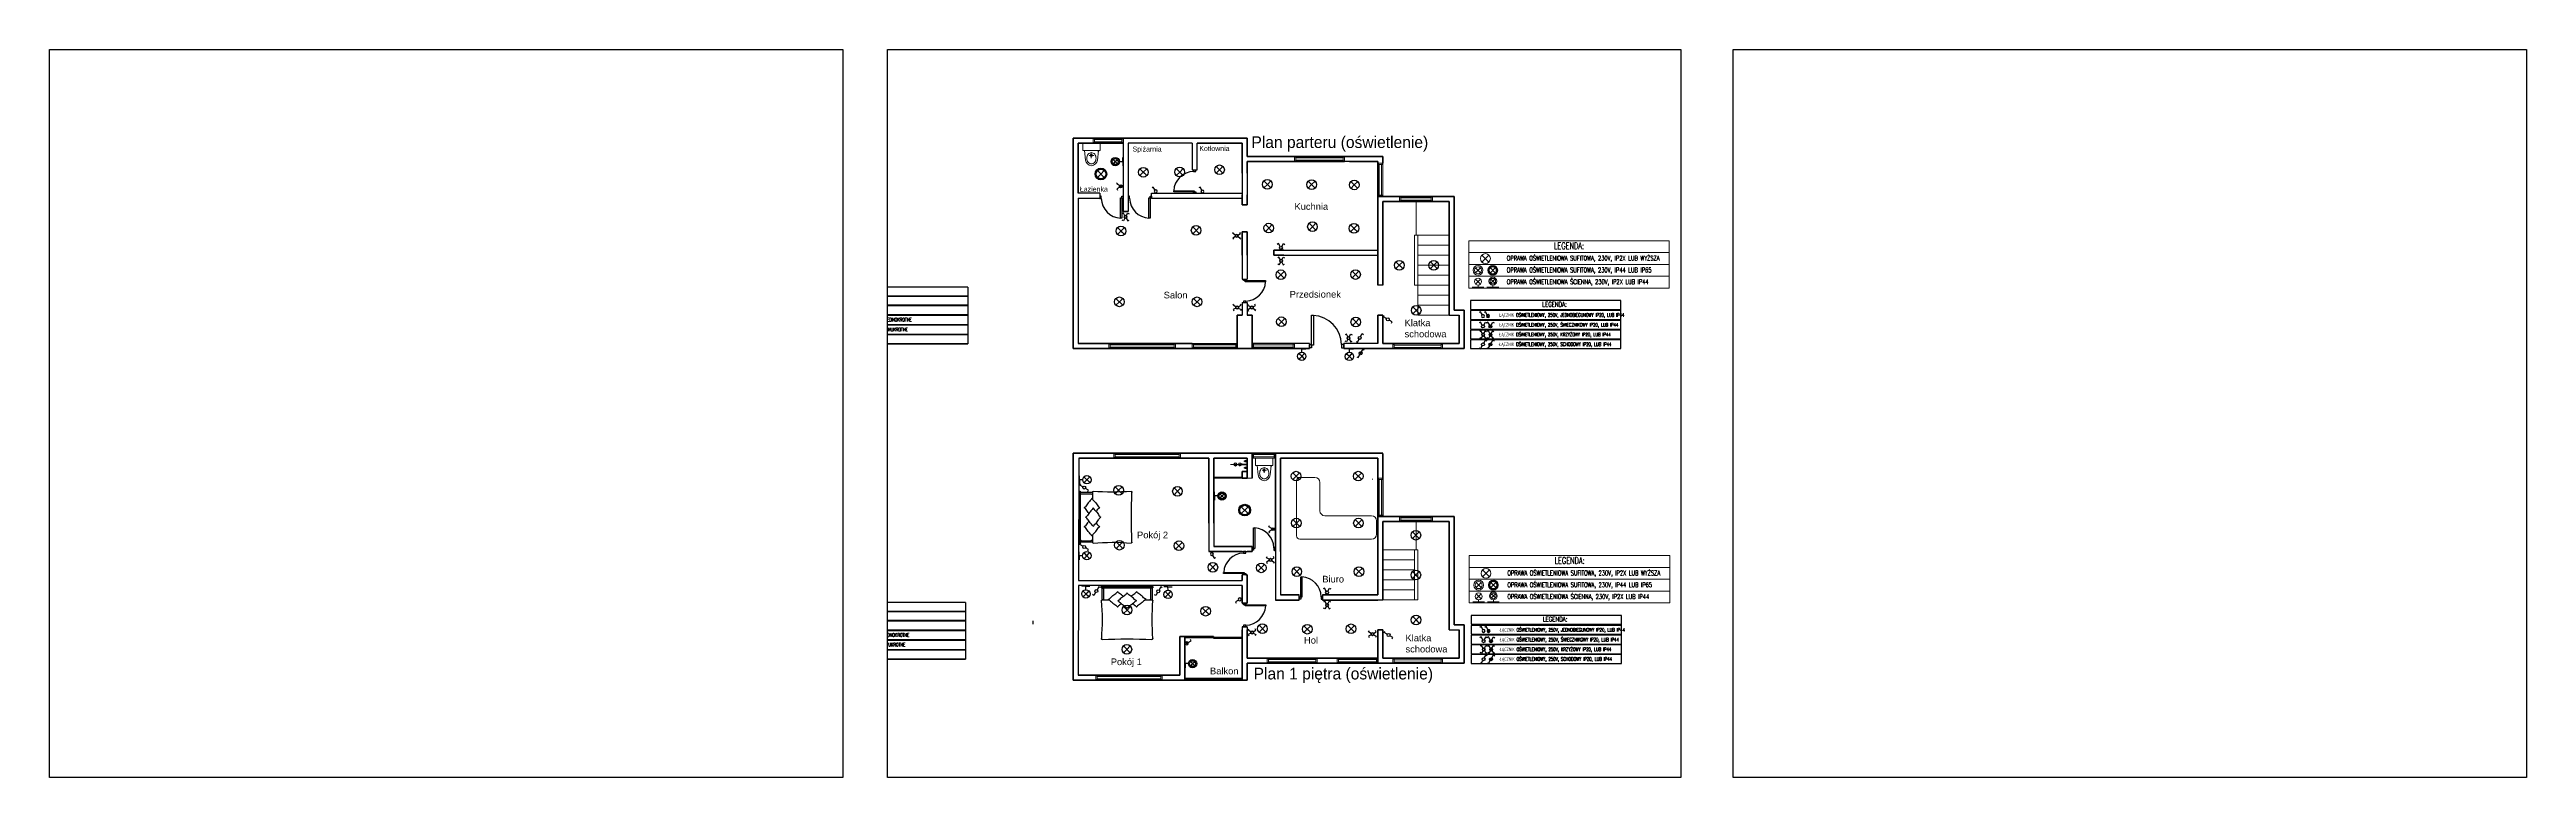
# Paper-space layout 'Projects1200x1100' of a CAD drawing. Header units: inches. Extents: x 55.011 to 56.002, y 90.128 to 90.419.
# The model-space entities are those that its viewports show. They can reach past a viewport. Long polylines and large blocks are cut down to what shows.
import ezdxf
from ezdxf.enums import TextEntityAlignment as Align

# ---------------------------------------------------------------- set-up
doc = ezdxf.new("R2010")
doc.units = ezdxf.units.IN
doc.header["$MEASUREMENT"] = 0
doc.layers.add('01-Text', color=250, linetype='Continuous')
doc.layers.add('furn', color=34, linetype='Continuous')
doc.layers.add('DOOR WINDOW 1 75', color=7, linetype='Continuous', lineweight=9, true_color=0x666666)
doc.layers.add('FURNITURE E 1 75', color=7, linetype='Continuous', lineweight=13, true_color=0xa6a9ab)
for name, color, linetype, lineweight in [('IE-lampy-legenda_Michał_Skrzypek', 7, 'Continuous', 0), ('IE-łącznik-legenda_Michał_Skrzypek', 7, 'Continuous', 0), ('WALL 1 75', 250, 'Continuous', 40)]:
    doc.layers.add(name, color=color, linetype=linetype, lineweight=lineweight)
doc.styles.add('simplex', font='simplex.shx')
doc.styles.add('SS Projects_75_notes', font='bahnschrift.ttf', dxfattribs={"height": 0.35})
doc.styles.get("Standard").update_dxf_attribs({"font": 'arial.ttf'})

# ---------------------------------------------------------------- blocks, each defined once
blk = doc.blocks.new('Drzwi')
for points in [[(0.043, 0.665), (0.078, 0.665), (0.078, 0.052), (0.043, 0.052)], [(0, 0.069), (0.043, 0.069), (0.043, 0), (0, 0)], [(0.7, 0.069), (0.657, 0.069), (0.657, 0), (0.7, 0)]]:
    blk.add_lwpolyline(points, close=True)
blk.add_arc((0.044, 0.053), 0.612, 1.5316, 86.877)
blk = doc.blocks.new('b1')
at = {"color": 0}
for p, q in [((-1000, 0), (1000, 0)), ((-1000, -50), (-1000, 0)), ((-988, -40), (-988, 0)), ((988, 0), (988, -40)), ((1000, 0), (1000, -50)), ((1000, -50), (-1000, -50)), ((988, -40), (-988, -40)), ((-690, -525), (-974, -525)), ((-970, -50), (970, -50)), ((-970, -525), (-970, -50)), ((-909, -100), (-909, -475)), ((974, -525), (690, -525)), ((909, -100), (909, -475)), ((970, -50), (970, -525))]:
    blk.add_line(p, q, dxfattribs=at)
at = {"color": 0, "extrusion": (0, 0, -1)}
for centre, major_axis, start_param, end_param in [((-974, -545), (-24.2, 0), -0.063736, 1.570796), ((-15076, -1287), (14106, 0), -0.063736, 0.062687), ((-848, -100), (60.6, 0), 3.141593, 4.712389), ((-848, -475), (-60.6, 0), 4.712389, 6.283185), ((848, -100), (-60.6, 0), 1.570796, 3.141593), ((848, -475), (60.6, 0), 0, 1.570796), ((15076, -1287), (-14106, 0), -0.062687, 0.063736), ((974, -545), (-24.2, 0), 1.570796, 3.205329), ((-961, -2018), (36.4, 0), 1.523621, 3.20428), ((0, -15428), (16246, 0), 4.653299, 4.771479), ((961, -2018), (36.4, 0), -0.062687, 1.617972)]:
    blk.add_ellipse(centre, major_axis=major_axis, ratio=0.825, start_param=start_param, end_param=end_param, dxfattribs=at)
at = {"color": 0}
for points, knots in [([(-731, -500), (-710, -487), (-641, -445), (-559, -339), (-422, -279), (-379, -217), (-367, -200)], [0, 0, 0, 0, 63.400478, 212.503081, 369.080424, 426.268982, 426.268982, 426.268982, 426.268982]), ([(-731, -500), (-710, -512), (-641, -555), (-559, -661), (-422, -720), (-379, -783), (-367, -799)], [0, 0, 0, 0, 63.400478, 212.503081, 369.080424, 426.268982, 426.268982, 426.268982, 426.268982]), ([(-152, -379), (-163, -369), (-217, -321), (-313, -279), (-356, -217), (-367, -200)], [172.094326, 172.094326, 172.094326, 172.094326, 212.503081, 369.080424, 426.268982, 426.268982, 426.268982, 426.268982]), ([(-216, -670), (-256, -696), (-319, -730), (-356, -783), (-367, -799)], [244.58101, 244.58101, 244.58101, 244.58101, 369.080424, 426.268982, 426.268982, 426.268982, 426.268982]), ([(-363, -550), (-343, -537), (-273, -495), (-191, -389), (-55, -329), (-12, -267), (0, -250)], [0, 0, 0, 0, 63.400478, 212.503081, 369.080424, 426.268982, 426.268982, 426.268982, 426.268982]), ([(-363, -550), (-343, -562), (-273, -605), (-191, -711), (-55, -770), (-12, -833), (0, -849)], [0, 0, 0, 0, 63.400478, 212.503081, 369.080424, 426.268982, 426.268982, 426.268982, 426.268982]), ([(363, -550), (343, -537), (273, -495), (191, -389), (55, -329), (12, -267), (0, -250)], [0, 0, 0, 0, 63.400478, 212.503081, 369.080424, 426.268982, 426.268982, 426.268982, 426.268982]), ([(363, -550), (343, -562), (273, -605), (191, -711), (55, -770), (12, -833), (0, -849)], [0, 0, 0, 0, 63.400478, 212.503081, 369.080424, 426.268982, 426.268982, 426.268982, 426.268982]), ([(152, -379), (163, -369), (217, -321), (313, -279), (356, -217), (367, -200)], [172.094326, 172.094326, 172.094326, 172.094326, 212.503081, 369.080424, 426.268982, 426.268982, 426.268982, 426.268982]), ([(216, -670), (256, -696), (319, -730), (356, -783), (367, -799)], [244.58101, 244.58101, 244.58101, 244.58101, 369.080424, 426.268982, 426.268982, 426.268982, 426.268982]), ([(731, -500), (710, -487), (641, -445), (559, -339), (422, -279), (379, -217), (367, -200)], [0, 0, 0, 0, 63.400478, 212.503081, 369.080424, 426.268982, 426.268982, 426.268982, 426.268982]), ([(731, -500), (710, -512), (641, -555), (559, -661), (422, -720), (379, -783), (367, -799)], [0, 0, 0, 0, 63.400478, 212.503081, 369.080424, 426.268982, 426.268982, 426.268982, 426.268982])]:
    blk.add_open_spline(points, degree=3, knots=knots, dxfattribs=at)
blk = doc.blocks.new('*U16')
at = {"layer": 'IE-łącznik-legenda_Michał_Skrzypek', "lineweight": -3, "ltscale": 50}
blk.add_lwpolyline([(-1.7, -1.7), (-0.8, 1.7), (1.7, -0.8), (-0.8, 1.7), (-1.7, -1.7)], dxfattribs=at)
blk = doc.blocks.new('*U17')
at = {"layer": 'IE-lampy-legenda_Michał_Skrzypek', "color": 0, "linetype": 'ByBlock', "lineweight": -2, "transparency": 16777216}
for p, rotation in [((-36276.8, -122426.9), 59.99999999999996), ((-36277, -122431.1), 89.99999999999994), ((-36274.6, -122423.4), 29.99999999999996), ((-36266.6, -122421.6), 329.9999999999999), ((-36263.1, -122423.8), 299.9999999999999), ((-36261.3, -122431.8), 239.9999999999999), ((-36261.1, -122427.5), 269.9999999999999), ((-36275, -122434.9), 120), ((-36271.5, -122437.1), 150), ((-36267.3, -122437.3), 180), ((-36263.5, -122435.3), 209.9999999999999)]:
    blk.add_blockref('*U16', p, dxfattribs=dict(at, rotation=rotation))
blk.add_blockref('*U16', (-36270.9, -122421.4), dxfattribs=at)
blk = doc.blocks.new('Legenda lampy')
at = {"layer": 'IE-lampy-legenda_Michał_Skrzypek'}
for p, q in [((408.3, 96), (0, 96)), ((0, 96), (0, 72)), ((0, 72), (408.3, 72))]:
    blk.add_line(p, q, dxfattribs=at)
at = {"layer": 'IE-lampy-legenda_Michał_Skrzypek', "lineweight": 13, "ltscale": 50}
for p, q in [((26.9, 67.1), (41.1, 52.9)), ((26.9, 52.9), (41.1, 67.1)), ((408.3, 96), (408.3, 72)), ((7, 2), (31, 2)), ((14, 41.1), (24.1, 30.9)), ((14, 30.9), (24.1, 41.1)), ((14, 18.2), (24.1, 8.1)), ((14, 8.1), (24.1, 18.2)), ((19, 2), (19, 6)), ((37, 2), (61, 2)), ((44, 30.9), (54.1, 41.1)), ((54.1, 30.9), (44, 41.1)), ((45, 18), (53, 10)), ((45, 10), (53, 18)), ((49, 2), (49, 6))]:
    blk.add_line(p, q, dxfattribs=at)
for points in [[(0, 72), (0, 48), (408.3, 48), (408.3, 72)], [(0, 48), (0, 24), (408.3, 24), (408.3, 48)], [(0, 24), (0, 0), (408.3, 0), (408.3, 24)]]:
    blk.add_lwpolyline(points, dxfattribs=at)
for centre, radius in [((34, 60), 10), ((19, 36), 10), ((19, 36), 7.14), ((19, 13.1), 7.14), ((49, 36), 10), ((49, 14), 8), ((49, 36), 7.14), ((49, 14), 5.71)]:
    blk.add_circle(centre, radius, dxfattribs=at)
at = {"layer": 'IE-lampy-legenda_Michał_Skrzypek', "lineweight": -3}
blk.add_blockref('*U17', (36318.1, 122465.3), dxfattribs=at)
at = {"layer": 'IE-lampy-legenda_Michał_Skrzypek', "ltscale": 2, "style": 'simplex', "width": 0.65}
for s, p in [('OPRAWA OŚWIETLENIOWA SUFITOWA, 230V, IP2X LUB WYŻSZA', (77.6, 60.7)), ('OPRAWA OŚWIETLENIOWA SUFITOWA, 230V, IP44 LUB IP65', (77.6, 36.7)), ('OPRAWA OŚWIETLENIOWA ŚCIENNA, 230V, IP2X LUB IP44', (77.6, 12.7))]:
    blk.add_text(s, height=9.582, dxfattribs=at).set_placement(p, align=Align.MIDDLE_LEFT)
blk.add_text('LEGENDA:', height=13.42, dxfattribs=at).set_placement((204.2, 85.9), align=Align.MIDDLE_CENTER)

msp = doc.modelspace()

# ---------------------------------------------------------------- linework, layer by layer
for p, q in [((53.732, 69.695), (54.944, 69.695)), ((57.014, 69.695), (57.014, 68.895)), ((57.164, 68.895), (57.164, 69.695)), ((61.734, 69.145), (61.584, 69.145)), ((57.014, 68.895), (57.164, 68.895)), ((58.514, 68.795), (58.514, 68.145)), ((58.664, 68.795), (58.664, 68.145)), ((55.794, 68.195), (58.514, 68.195)), ((55.794, 68.045), (55.794, 68.195)), ((55.794, 68.045), (58.514, 68.045)), ((59.764, 66.495), (62.582, 66.495)), ((59.764, 66.345), (62.582, 66.345)), ((62.734, 65.445), (62.584, 65.445)), ((50.282, 65.378), (44.431, 65.378)), ((44.431, 65.113), (50.282, 65.113)), ((50.282, 65.113), (44.431, 65.113)), ((44.431, 64.848), (50.282, 64.848)), ((50.282, 64.822), (44.431, 64.822)), ((50.282, 65.378), (50.282, 63.682)), ((69.88, 64.977), (65.37, 64.977)), ((65.37, 64.977), (65.37, 64.712)), ((65.37, 64.712), (69.88, 64.712)), ((69.88, 63.537), (69.88, 64.977)), ((44.431, 64.557), (50.282, 64.557)), ((50.282, 64.53), (44.431, 64.53)), ((44.431, 64.265), (50.282, 64.265)), ((50.282, 64.238), (44.431, 64.238)), ((44.431, 63.973), (50.282, 63.973)), ((50.282, 63.947), (44.431, 63.947)), ((64.734, 64.545), (65.034, 64.545)), ((69.88, 64.677), (65.37, 64.677)), ((65.37, 64.677), (65.37, 64.412)), ((65.37, 64.412), (69.88, 64.412)), ((69.88, 64.385), (65.37, 64.385)), ((65.37, 64.385), (65.37, 64.12)), ((65.37, 64.12), (69.88, 64.12)), ((69.88, 64.093), (65.37, 64.093)), ((65.37, 64.093), (65.37, 63.828)), ((65.67, 64.641), (65.632, 64.619)), ((65.67, 64.331), (65.632, 64.309)), ((65.681, 64.072), (65.647, 64.052)), ((65.722, 64.551), (65.67, 64.641)), ((65.722, 64.241), (65.67, 64.331)), ((65.728, 63.991), (65.681, 64.072)), ((65.767, 64.241), (65.819, 64.331)), ((65.768, 63.991), (65.815, 64.072)), ((65.822, 64.641), (65.783, 64.619)), ((65.815, 64.072), (65.85, 64.052)), ((65.819, 64.331), (65.857, 64.309)), ((65.874, 64.551), (65.822, 64.641)), ((65.894, 64.331), (65.856, 64.309)), ((65.906, 64.072), (65.871, 64.052)), ((65.946, 64.241), (65.894, 64.331)), ((65.952, 63.991), (65.906, 64.072)), ((65.991, 64.241), (66.043, 64.331)), ((65.992, 63.991), (66.039, 64.072)), ((66.039, 64.072), (66.074, 64.052)), ((66.043, 64.331), (66.081, 64.309)), ((44.431, 63.682), (50.282, 63.682)), ((50.282, 63.682), (44.431, 63.682)), ((57.014, 63.695), (53.594, 63.695)), ((53.594, 63.695), (58.364, 63.695)), ((60.084, 63.695), (58.814, 63.695)), ((60.538, 63.695), (60.084, 63.695)), ((62.584, 63.695), (61.563, 63.695)), ((65.37, 63.828), (69.88, 63.828)), ((69.88, 63.802), (65.37, 63.802)), ((65.37, 63.802), (65.37, 63.537)), ((65.37, 63.537), (69.88, 63.537)), ((65.632, 63.558), (65.67, 63.535)), ((65.681, 63.84), (65.647, 63.86)), ((65.67, 63.535), (65.722, 63.625)), ((65.728, 63.921), (65.681, 63.84)), ((65.767, 63.703), (65.819, 63.793)), ((65.768, 63.921), (65.815, 63.84)), ((65.815, 63.84), (65.85, 63.86)), ((65.819, 63.793), (65.857, 63.77)), ((65.856, 63.558), (65.894, 63.535)), ((65.906, 63.84), (65.871, 63.86)), ((65.894, 63.535), (65.946, 63.625)), ((65.952, 63.921), (65.906, 63.84)), ((65.991, 63.703), (66.043, 63.793)), ((65.992, 63.921), (66.039, 63.84)), ((66.039, 63.84), (66.074, 63.86)), ((66.043, 63.793), (66.081, 63.77)), ((53.61, 60.251), (53.601, 56.584)), ((62.734, 59.651), (62.734, 58.501)), ((50.209, 55.924), (44.358, 55.924)), ((50.209, 55.924), (50.209, 54.228)), ((53.601, 56.434), (53.594, 53.751)), ((44.358, 55.659), (50.209, 55.659)), ((50.209, 55.659), (44.358, 55.659)), ((44.358, 55.394), (50.209, 55.394)), ((50.209, 55.368), (44.358, 55.368)), ((44.358, 55.103), (50.209, 55.103)), ((50.209, 55.076), (44.358, 55.076)), ((64.734, 55.101), (65.034, 55.101)), ((69.897, 55.537), (65.387, 55.537)), ((65.387, 55.537), (65.387, 55.272)), ((65.387, 55.272), (69.897, 55.272)), ((69.897, 55.237), (65.387, 55.237)), ((65.387, 55.237), (65.387, 54.972)), ((65.687, 55.201), (65.649, 55.179)), ((65.739, 55.111), (65.687, 55.201)), ((65.839, 55.201), (65.8, 55.179)), ((65.891, 55.111), (65.839, 55.201)), ((69.897, 54.097), (69.897, 55.537)), ((44.358, 54.811), (50.209, 54.811)), ((50.209, 54.785), (44.358, 54.785)), ((44.358, 54.519), (50.209, 54.519)), ((50.209, 54.493), (44.358, 54.493)), ((65.387, 54.972), (69.897, 54.972)), ((69.897, 54.945), (65.387, 54.945)), ((65.387, 54.945), (65.387, 54.68)), ((65.387, 54.68), (69.897, 54.68)), ((69.897, 54.654), (65.387, 54.654)), ((65.387, 54.654), (65.387, 54.389)), ((65.387, 54.389), (69.897, 54.389)), ((69.897, 54.362), (65.387, 54.362)), ((65.387, 54.362), (65.387, 54.097)), ((65.687, 54.891), (65.649, 54.869)), ((65.698, 54.632), (65.664, 54.612)), ((65.698, 54.401), (65.664, 54.421)), ((65.739, 54.801), (65.687, 54.891)), ((65.745, 54.551), (65.698, 54.632)), ((65.745, 54.482), (65.698, 54.401)), ((65.784, 54.801), (65.836, 54.891)), ((65.784, 54.263), (65.836, 54.353)), ((65.785, 54.551), (65.832, 54.632)), ((65.785, 54.482), (65.832, 54.401)), ((65.832, 54.632), (65.867, 54.612)), ((65.832, 54.401), (65.867, 54.421)), ((65.836, 54.891), (65.874, 54.869)), ((65.836, 54.353), (65.874, 54.33)), ((65.912, 54.891), (65.873, 54.869)), ((65.923, 54.632), (65.888, 54.612)), ((65.923, 54.401), (65.888, 54.421)), ((65.964, 54.801), (65.912, 54.891)), ((65.97, 54.551), (65.923, 54.632)), ((65.97, 54.482), (65.923, 54.401)), ((66.008, 54.801), (66.06, 54.891)), ((66.008, 54.263), (66.06, 54.353)), ((66.01, 54.551), (66.056, 54.632)), ((66.01, 54.482), (66.056, 54.401)), ((66.056, 54.632), (66.091, 54.612)), ((66.056, 54.401), (66.091, 54.421)), ((66.06, 54.891), (66.099, 54.869)), ((66.06, 54.353), (66.099, 54.33)), ((44.358, 54.228), (50.209, 54.228)), ((50.209, 54.228), (44.358, 54.228)), ((65.387, 54.097), (69.897, 54.097)), ((65.649, 54.118), (65.687, 54.096)), ((65.687, 54.096), (65.739, 54.186)), ((65.873, 54.118), (65.912, 54.096)), ((65.912, 54.096), (65.964, 54.186))]:
    msp.add_line(p, q)
at = {"color": 5}
for p, q in [((54.77, 69.083), (54.644, 69.209)), ((54.707, 69.146), (54.644, 69.083)), ((54.707, 69.146), (54.77, 69.209)), ((54.707, 69.146), (54.77, 69.083)), ((54.378, 68.672), (54.173, 68.877)), ((54.276, 68.774), (54.173, 68.672)), ((54.276, 68.774), (54.378, 68.877)), ((54.276, 68.774), (54.378, 68.672)), ((55.651, 68.725), (55.446, 68.93)), ((55.548, 68.827), (55.446, 68.725)), ((55.548, 68.827), (55.651, 68.93)), ((55.548, 68.827), (55.651, 68.725)), ((56.743, 68.73), (56.538, 68.935)), ((56.641, 68.832), (56.538, 68.73)), ((56.641, 68.832), (56.743, 68.935)), ((56.641, 68.832), (56.743, 68.73)), ((57.939, 68.797), (57.734, 69.002)), ((57.836, 68.9), (57.734, 68.797)), ((57.836, 68.9), (57.939, 69.002)), ((57.836, 68.9), (57.939, 68.797)), ((59.376, 68.361), (59.171, 68.566)), ((59.273, 68.463), (59.171, 68.361)), ((59.273, 68.463), (59.376, 68.566)), ((59.273, 68.463), (59.376, 68.361)), ((60.704, 68.352), (60.499, 68.557)), ((60.602, 68.455), (60.499, 68.352)), ((60.602, 68.455), (60.704, 68.557)), ((60.602, 68.455), (60.704, 68.352)), ((61.983, 68.344), (61.778, 68.549)), ((61.88, 68.447), (61.778, 68.344)), ((61.88, 68.447), (61.983, 68.549)), ((61.88, 68.447), (61.983, 68.344)), ((54.98, 66.962), (54.775, 67.167)), ((54.878, 67.065), (54.775, 66.962)), ((54.878, 67.065), (54.98, 67.167)), ((54.878, 67.065), (54.98, 66.962)), ((57.237, 66.981), (57.032, 67.186)), ((57.134, 67.084), (57.032, 66.981)), ((57.134, 67.084), (57.237, 67.186)), ((57.134, 67.084), (57.237, 66.981)), ((59.418, 67.05), (59.213, 67.255)), ((59.315, 67.152), (59.213, 67.05)), ((59.315, 67.152), (59.418, 67.255)), ((59.315, 67.152), (59.418, 67.05)), ((60.73, 67.092), (60.524, 67.297)), ((60.627, 67.194), (60.524, 67.092)), ((60.627, 67.194), (60.729, 67.297)), ((60.627, 67.194), (60.73, 67.092)), ((61.974, 67.041), (61.769, 67.247)), ((61.872, 67.144), (61.769, 67.041)), ((61.872, 67.144), (61.974, 67.247)), ((61.872, 67.144), (61.974, 67.041)), ((59.781, 65.649), (59.576, 65.855)), ((59.678, 65.752), (59.576, 65.649)), ((59.678, 65.752), (59.781, 65.855)), ((59.678, 65.752), (59.781, 65.649)), ((62.021, 65.658), (61.816, 65.863)), ((61.919, 65.76), (61.816, 65.658)), ((61.919, 65.76), (62.021, 65.863)), ((61.919, 65.76), (62.021, 65.658)), ((63.335, 65.936), (63.13, 66.141)), ((63.233, 66.038), (63.13, 65.936)), ((63.233, 66.038), (63.335, 66.141)), ((63.233, 66.038), (63.335, 65.936)), ((64.369, 65.936), (64.164, 66.141)), ((64.267, 66.038), (64.164, 65.936)), ((64.267, 66.038), (64.369, 66.141)), ((64.267, 66.038), (64.369, 65.936)), ((54.934, 64.839), (54.729, 65.044)), ((54.831, 64.941), (54.729, 64.839)), ((54.831, 64.941), (54.934, 65.044)), ((54.831, 64.941), (54.934, 64.839)), ((57.265, 64.839), (57.06, 65.044)), ((57.162, 64.941), (57.06, 64.839)), ((57.162, 64.941), (57.265, 65.044)), ((57.162, 64.941), (57.265, 64.839)), ((63.842, 64.583), (63.637, 64.789)), ((63.74, 64.686), (63.637, 64.583)), ((63.74, 64.686), (63.842, 64.788)), ((63.74, 64.686), (63.842, 64.583)), ((59.798, 64.241), (59.593, 64.446)), ((59.695, 64.343), (59.593, 64.241)), ((59.695, 64.343), (59.798, 64.446)), ((59.695, 64.343), (59.798, 64.241)), ((62.03, 64.232), (61.825, 64.437)), ((61.927, 64.335), (61.825, 64.232)), ((61.927, 64.335), (62.03, 64.437)), ((61.927, 64.335), (62.03, 64.232)), ((60.305, 63.307), (60.241, 63.37)), ((60.367, 63.371), (60.243, 63.244)), ((60.305, 63.307), (60.367, 63.371)), ((60.305, 63.307), (60.369, 63.245)), ((61.736, 63.304), (61.672, 63.366)), ((61.798, 63.367), (61.673, 63.24)), ((61.736, 63.304), (61.798, 63.367)), ((61.736, 63.304), (61.8, 63.241)), ((53.857, 59.605), (53.794, 59.667)), ((53.794, 59.667), (53.921, 59.543)), ((53.857, 59.605), (53.795, 59.541)), ((53.857, 59.605), (53.92, 59.669)), ((60.237, 59.611), (60.032, 59.817)), ((60.135, 59.714), (60.032, 59.611)), ((60.135, 59.714), (60.237, 59.817)), ((60.135, 59.714), (60.237, 59.611)), ((62.103, 59.611), (61.898, 59.817)), ((62, 59.714), (61.898, 59.611)), ((62, 59.714), (62.103, 59.817)), ((62, 59.714), (62.103, 59.611)), ((54.911, 59.186), (54.706, 59.391)), ((54.808, 59.289), (54.706, 59.186)), ((54.808, 59.289), (54.911, 59.391)), ((54.808, 59.289), (54.911, 59.186)), ((56.678, 59.156), (56.473, 59.361)), ((56.575, 59.259), (56.473, 59.156)), ((56.575, 59.259), (56.678, 59.361)), ((56.575, 59.259), (56.678, 59.156)), ((57.91, 59.119), (57.847, 59.182)), ((57.847, 59.182), (57.973, 59.056)), ((57.91, 59.119), (57.847, 59.056)), ((57.91, 59.119), (57.973, 59.182)), ((58.696, 58.593), (58.491, 58.798)), ((58.593, 58.695), (58.696, 58.798)), ((58.593, 58.695), (58.491, 58.593)), ((58.593, 58.695), (58.696, 58.593)), ((60.245, 58.203), (60.04, 58.409)), ((60.142, 58.306), (60.04, 58.203)), ((60.142, 58.306), (60.245, 58.408)), ((60.142, 58.306), (60.245, 58.203)), ((62.11, 58.203), (61.905, 58.409)), ((62.007, 58.306), (61.905, 58.203)), ((62.007, 58.306), (62.11, 58.408)), ((62.007, 58.306), (62.11, 58.203)), ((63.832, 57.842), (63.627, 58.047)), ((63.73, 57.944), (63.832, 58.047)), ((53.853, 57.329), (53.789, 57.391)), ((53.789, 57.391), (53.917, 57.267)), ((53.853, 57.329), (53.79, 57.265)), ((53.853, 57.329), (53.915, 57.393)), ((54.935, 57.541), (54.73, 57.746)), ((54.832, 57.644), (54.73, 57.541)), ((54.832, 57.644), (54.935, 57.746)), ((54.832, 57.644), (54.935, 57.541)), ((56.72, 57.523), (56.515, 57.728)), ((56.617, 57.626), (56.515, 57.523)), ((56.617, 57.626), (56.72, 57.728)), ((56.617, 57.626), (56.72, 57.523)), ((63.73, 57.944), (63.627, 57.842)), ((63.73, 57.944), (63.832, 57.842)), ((57.74, 56.877), (57.535, 57.082)), ((57.637, 56.98), (57.535, 56.877)), ((57.637, 56.98), (57.74, 57.082)), ((57.637, 56.98), (57.74, 56.877)), ((59.191, 56.861), (58.986, 57.066)), ((59.088, 56.964), (58.986, 56.861)), ((59.088, 56.964), (59.191, 57.066)), ((59.088, 56.964), (59.191, 56.861)), ((60.259, 56.747), (60.054, 56.952)), ((60.157, 56.85), (60.054, 56.747)), ((60.157, 56.85), (60.259, 56.952)), ((60.157, 56.85), (60.259, 56.747)), ((62.125, 56.747), (61.919, 56.952)), ((62.022, 56.85), (61.919, 56.747)), ((62.022, 56.85), (62.125, 56.952)), ((62.022, 56.85), (62.125, 56.747)), ((63.832, 56.649), (63.627, 56.855)), ((63.73, 56.752), (63.627, 56.649)), ((63.73, 56.752), (63.832, 56.854)), ((63.73, 56.752), (63.832, 56.649)), ((53.826, 56.183), (53.762, 56.245)), ((53.889, 56.247), (53.764, 56.119)), ((53.826, 56.183), (53.889, 56.247)), ((53.826, 56.183), (53.89, 56.12)), ((55.164, 55.598), (54.959, 55.803)), ((55.061, 55.7), (55.164, 55.803)), ((56.292, 56.168), (56.228, 56.23)), ((56.354, 56.231), (56.229, 56.104)), ((56.292, 56.168), (56.354, 56.231)), ((56.292, 56.168), (56.355, 56.105)), ((57.522, 55.561), (57.317, 55.766)), ((57.42, 55.664), (57.522, 55.766)), ((55.061, 55.7), (54.959, 55.598)), ((55.061, 55.7), (55.164, 55.598)), ((57.42, 55.664), (57.317, 55.561)), ((57.42, 55.664), (57.522, 55.561)), ((59.227, 55.037), (59.022, 55.242)), ((59.124, 55.139), (59.022, 55.037)), ((59.124, 55.139), (59.227, 55.242)), ((59.124, 55.139), (59.227, 55.037)), ((60.575, 55.023), (60.37, 55.228)), ((60.472, 55.125), (60.37, 55.023)), ((60.472, 55.125), (60.575, 55.228)), ((60.472, 55.125), (60.575, 55.023)), ((61.888, 55.034), (61.683, 55.239)), ((61.785, 55.136), (61.683, 55.034)), ((61.785, 55.136), (61.888, 55.239)), ((61.785, 55.136), (61.888, 55.034)), ((63.839, 55.299), (63.634, 55.504)), ((63.737, 55.402), (63.634, 55.299)), ((63.737, 55.402), (63.839, 55.504)), ((63.737, 55.402), (63.839, 55.299)), ((55.158, 54.416), (54.953, 54.621)), ((55.055, 54.519), (54.953, 54.416)), ((55.055, 54.519), (55.158, 54.621)), ((55.055, 54.519), (55.158, 54.416)), ((57.028, 54.091), (56.965, 54.154)), ((56.965, 54.154), (57.091, 54.028)), ((57.028, 54.091), (56.965, 54.028)), ((57.028, 54.091), (57.091, 54.154))]:
    msp.add_line(p, q, dxfattribs=at)
at = {"color": 3}
for p, q in [((54.751, 68.475), (54.773, 68.513)), ((54.841, 68.423), (54.751, 68.475)), ((54.841, 68.378), (54.751, 68.326)), ((54.751, 68.326), (54.773, 68.288)), ((55.849, 68.383), (55.81, 68.361)), ((55.9, 68.293), (55.849, 68.383)), ((57.251, 68.378), (57.212, 68.356)), ((57.303, 68.288), (57.251, 68.378)), ((54.952, 67.603), (54.918, 67.583)), ((54.952, 67.371), (54.918, 67.392)), ((54.999, 67.522), (54.952, 67.603)), ((54.999, 67.452), (54.952, 67.371)), ((55.039, 67.522), (55.086, 67.603)), ((55.039, 67.452), (55.086, 67.371)), ((55.086, 67.603), (55.121, 67.583)), ((55.086, 67.371), (55.121, 67.392)), ((58.234, 66.987), (58.254, 67.021)), ((58.315, 66.94), (58.234, 66.987)), ((58.384, 66.94), (58.465, 66.987)), ((58.465, 66.987), (58.445, 67.021)), ((58.315, 66.9), (58.234, 66.853)), ((58.234, 66.853), (58.254, 66.818)), ((58.384, 66.9), (58.465, 66.853)), ((58.465, 66.853), (58.445, 66.818)), ((59.606, 66.686), (59.567, 66.664)), ((59.617, 66.285), (59.582, 66.265)), ((59.658, 66.596), (59.606, 66.686)), ((59.664, 66.204), (59.617, 66.285)), ((59.702, 66.596), (59.754, 66.686)), ((59.704, 66.204), (59.751, 66.285)), ((59.751, 66.285), (59.785, 66.265)), ((59.754, 66.686), (59.793, 66.664)), ((59.617, 66.054), (59.582, 66.074)), ((59.664, 66.135), (59.617, 66.054)), ((59.704, 66.135), (59.751, 66.054)), ((59.751, 66.054), (59.785, 66.074)), ((58.25, 64.841), (58.27, 64.875)), ((58.331, 64.794), (58.25, 64.841)), ((58.331, 64.754), (58.25, 64.707)), ((58.25, 64.707), (58.27, 64.672)), ((58.401, 64.794), (58.482, 64.841)), ((58.401, 64.754), (58.482, 64.707)), ((58.482, 64.841), (58.462, 64.875)), ((58.482, 64.707), (58.462, 64.672)), ((58.689, 64.835), (58.709, 64.869)), ((58.77, 64.788), (58.689, 64.835)), ((58.77, 64.748), (58.689, 64.701)), ((58.689, 64.701), (58.709, 64.666)), ((58.839, 64.788), (58.92, 64.835)), ((58.839, 64.748), (58.92, 64.701)), ((58.92, 64.835), (58.9, 64.869)), ((58.92, 64.701), (58.9, 64.666)), ((61.644, 63.968), (61.61, 63.948)), ((61.691, 63.887), (61.644, 63.968)), ((61.731, 63.887), (61.778, 63.968)), ((61.778, 63.968), (61.813, 63.948)), ((62.069, 63.897), (62.121, 63.987)), ((62.121, 63.987), (62.16, 63.964)), ((62.759, 64.492), (62.781, 64.53)), ((62.849, 64.44), (62.759, 64.492)), ((63.016, 64.343), (62.926, 64.395)), ((62.994, 64.305), (63.016, 64.343)), ((61.644, 63.737), (61.61, 63.757)), ((61.691, 63.818), (61.644, 63.737)), ((61.731, 63.818), (61.778, 63.737)), ((61.778, 63.737), (61.813, 63.757)), ((61.934, 63.752), (61.973, 63.729)), ((61.956, 63.291), (61.995, 63.268)), ((61.973, 63.729), (62.025, 63.819)), ((61.995, 63.268), (62.047, 63.358)), ((62.092, 63.435), (62.143, 63.525)), ((62.143, 63.525), (62.182, 63.503)), ((53.647, 59.444), (53.669, 59.482)), ((53.737, 59.392), (53.647, 59.444)), ((53.904, 59.295), (53.814, 59.347)), ((53.882, 59.257), (53.904, 59.295)), ((59.319, 58.198), (59.341, 58.236)), ((59.409, 58.146), (59.319, 58.198)), ((59.409, 58.101), (59.319, 58.049)), ((59.319, 58.049), (59.341, 58.011)), ((53.647, 57.663), (53.669, 57.701)), ((53.737, 57.611), (53.647, 57.663)), ((53.904, 57.514), (53.814, 57.566)), ((53.882, 57.476), (53.904, 57.514)), ((57.63, 57.337), (57.682, 57.247)), ((57.682, 57.247), (57.72, 57.27)), ((59.25, 57.267), (59.27, 57.302)), ((59.331, 57.22), (59.25, 57.267)), ((59.4, 57.22), (59.481, 57.267)), ((59.481, 57.267), (59.461, 57.302)), ((59.331, 57.18), (59.25, 57.134)), ((59.25, 57.134), (59.27, 57.099)), ((59.4, 57.18), (59.481, 57.134)), ((59.481, 57.134), (59.461, 57.099)), ((54.064, 56.137), (54.025, 56.16)), ((54.116, 56.227), (54.064, 56.137)), ((54.212, 56.395), (54.16, 56.305)), ((54.251, 56.372), (54.212, 56.395)), ((55.924, 56.133), (55.885, 56.155)), ((55.976, 56.223), (55.924, 56.133)), ((56.072, 56.39), (56.02, 56.3)), ((56.111, 56.367), (56.072, 56.39)), ((58.406, 55.998), (58.316, 55.946)), ((58.316, 55.946), (58.339, 55.908)), ((60.99, 56.356), (60.951, 56.334)), ((60.997, 55.964), (60.962, 55.944)), ((61.042, 56.266), (60.99, 56.356)), ((61.044, 55.883), (60.997, 55.964)), ((61.044, 55.813), (60.997, 55.732)), ((61.084, 55.883), (61.131, 55.964)), ((61.084, 55.813), (61.131, 55.732)), ((61.086, 56.266), (61.138, 56.356)), ((61.131, 55.964), (61.165, 55.944)), ((61.138, 56.356), (61.177, 56.334)), ((58.699, 55.096), (58.719, 55.131)), ((58.78, 55.049), (58.699, 55.096)), ((58.85, 55.049), (58.931, 55.096)), ((58.931, 55.096), (58.911, 55.131)), ((60.997, 55.732), (60.962, 55.752)), ((61.131, 55.732), (61.165, 55.752)), ((62.31, 55.047), (62.33, 55.082)), ((62.391, 55), (62.31, 55.047)), ((62.461, 55), (62.542, 55.047)), ((62.542, 55.047), (62.522, 55.082)), ((62.78, 55.025), (62.803, 55.064)), ((62.87, 54.974), (62.78, 55.025)), ((56.894, 54.727), (56.984, 54.779)), ((56.984, 54.779), (56.962, 54.817)), ((58.78, 55.009), (58.699, 54.962)), ((58.699, 54.962), (58.719, 54.927)), ((58.85, 55.009), (58.931, 54.962)), ((58.931, 54.962), (58.911, 54.927)), ((62.391, 54.96), (62.31, 54.913)), ((62.31, 54.913), (62.33, 54.878)), ((62.461, 54.96), (62.542, 54.913)), ((62.542, 54.913), (62.522, 54.878)), ((63.038, 54.877), (62.948, 54.929)), ((63.015, 54.838), (63.038, 54.877))]:
    msp.add_line(p, q, dxfattribs=at)
at = {"lineweight": 30}
msp.add_line((54.244, 68.195), (54.244, 68.045), dxfattribs=at)
at = {"ltscale": 3}
msp.add_line((52.245, 55.275), (52.245, 55.375), dxfattribs=at)
at = {"color": 5}
for centre, radius in [((54.707, 69.146), 0.126), ((54.707, 69.146), 0.0892), ((54.276, 68.774), 0.176), ((54.276, 68.774), 0.145), ((55.548, 68.827), 0.145), ((56.641, 68.832), 0.145), ((57.836, 68.9), 0.145), ((59.273, 68.463), 0.145), ((60.602, 68.455), 0.145), ((61.88, 68.447), 0.145), ((54.878, 67.065), 0.145), ((57.134, 67.084), 0.145), ((59.315, 67.152), 0.145), ((60.627, 67.194), 0.145), ((61.872, 67.144), 0.145), ((63.233, 66.038), 0.145), ((64.267, 66.038), 0.145), ((59.678, 65.752), 0.145), ((61.919, 65.76), 0.145), ((54.831, 64.941), 0.145), ((57.162, 64.941), 0.145), ((63.74, 64.686), 0.145), ((59.695, 64.343), 0.145), ((61.927, 64.335), 0.145), ((60.305, 63.307), 0.126), ((61.736, 63.304), 0.126), ((53.857, 59.605), 0.126), ((60.135, 59.714), 0.145), ((62, 59.714), 0.145), ((54.808, 59.289), 0.145), ((56.575, 59.259), 0.145), ((57.91, 59.119), 0.126), ((57.91, 59.119), 0.0892), ((58.593, 58.695), 0.176), ((58.593, 58.695), 0.145), ((60.142, 58.306), 0.145), ((62.007, 58.306), 0.145), ((63.73, 57.944), 0.145), ((53.853, 57.329), 0.126), ((54.832, 57.644), 0.145), ((56.617, 57.626), 0.145), ((57.637, 56.98), 0.145), ((59.088, 56.964), 0.145), ((60.157, 56.85), 0.145), ((62.022, 56.85), 0.145), ((63.73, 56.752), 0.145), ((53.826, 56.183), 0.126), ((55.061, 55.7), 0.145), ((56.292, 56.168), 0.126), ((57.42, 55.664), 0.145), ((59.124, 55.139), 0.145), ((60.472, 55.125), 0.145), ((61.785, 55.136), 0.145), ((63.737, 55.402), 0.145), ((55.055, 54.519), 0.145), ((57.028, 54.091), 0.126), ((57.028, 54.091), 0.0892)]:
    msp.add_circle(centre, radius, dxfattribs=at)
at = {"color": 3}
for centre, radius in [((54.879, 68.4), 0.0185), ((62.887, 64.417), 0.0445), ((62.047, 63.858), 0.0445), ((62.069, 63.397), 0.0445), ((62.069, 63.397), 0.0185), ((53.775, 59.37), 0.0445), ((59.448, 58.124), 0.0185), ((53.776, 57.589), 0.0445), ((54.138, 56.266), 0.0445), ((55.998, 56.261), 0.0445), ((56.856, 54.705), 0.0185), ((62.909, 54.951), 0.0445)]:
    msp.add_circle(centre, radius, dxfattribs=at)
for centre, radius in [((65.896, 64.512), 0.0185), ((65.969, 64.203), 0.0185), ((65.972, 63.956), 0.0185), ((65.744, 63.664), 0.0445), ((65.969, 63.664), 0.0445), ((65.969, 63.664), 0.0185), ((65.913, 55.072), 0.0185), ((65.986, 54.763), 0.0185), ((65.99, 54.516), 0.0185), ((65.762, 54.224), 0.0445), ((65.986, 54.224), 0.0445), ((65.986, 54.224), 0.0185)]:
    msp.add_circle(centre, radius)
for centre, major_axis in [((54.879, 68.4), (-0.0315, 0.0315)), ((55.019, 67.487), (0.0283, 0.0283)), ((58.35, 66.92), (-0.0283, 0.0283)), ((59.68, 66.558), (0.0315, 0.0315)), ((59.684, 66.169), (0.0283, 0.0283)), ((58.366, 64.774), (-0.0283, 0.0283)), ((58.805, 64.768), (-0.0283, 0.0283)), ((61.711, 63.853), (0.0283, 0.0283)), ((59.448, 58.124), (-0.0315, 0.0315)), ((59.366, 57.2), (-0.0283, 0.0283)), ((61.064, 56.228), (0.0315, 0.0315)), ((61.064, 55.848), (0.0283, 0.0283)), ((58.815, 55.029), (-0.0283, 0.0283)), ((62.426, 54.98), (-0.0283, 0.0283))]:
    msp.add_ellipse(centre, major_axis=major_axis, ratio=1, start_param=5.497787, end_param=11.780972, dxfattribs=at)
at = {"color": 3, "extrusion": (0, 0, -1)}
for centre, major_axis, start_param, end_param in [((55.923, 68.255), (0.0315, 0.0315), 3.926991, 10.210176), ((57.325, 68.249), (0.0315, 0.0315), 3.926991, 10.210176), ((55.019, 67.487), (-0.0283, 0.0283), 2.356194490192296, 8.639379797371882), ((58.35, 66.92), (-0.0283, -0.0283), 2.356194490192296, 8.639379797371882), ((59.684, 66.169), (-0.0283, 0.0283), 2.356194490192296, 8.639379797371882), ((58.366, 64.774), (-0.0283, -0.0283), 2.356194490192296, 8.639379797371882), ((58.805, 64.768), (-0.0283, -0.0283), 2.356194490192296, 8.639379797371882), ((61.711, 63.853), (-0.0283, 0.0283), 2.356194490192296, 8.639379797371882), ((57.607, 57.376), (-0.0315, -0.0315), 3.926991, 10.210176), ((59.366, 57.2), (-0.0283, -0.0283), 2.356194490192296, 8.639379797371882), ((58.445, 56.021), (-0.0315, 0.0315), 3.926991, 10.210176), ((61.064, 55.848), (-0.0283, 0.0283), 2.356194490192296, 8.639379797371882), ((58.815, 55.029), (-0.0283, -0.0283), 2.356194490192296, 8.639379797371882), ((62.426, 54.98), (-0.0283, -0.0283), 2.356194490192296, 8.639379797371882), ((56.856, 54.705), (0.0315, -0.0315), 3.926991, 10.210176)]:
    msp.add_ellipse(centre, major_axis=major_axis, ratio=1, start_param=start_param, end_param=end_param, dxfattribs=at)
for centre, major_axis in [((65.744, 64.203), (0.0315, 0.0315)), ((65.748, 63.956), (0.0283, 0.0283)), ((65.969, 64.203), (0.0315, 0.0315)), ((65.972, 63.956), (0.0283, 0.0283)), ((65.762, 54.763), (0.0315, 0.0315)), ((65.765, 54.516), (0.0283, 0.0283)), ((65.986, 54.763), (0.0315, 0.0315)), ((65.99, 54.516), (0.0283, 0.0283))]:
    msp.add_ellipse(centre, major_axis=major_axis, ratio=1, start_param=5.497787, end_param=11.780972)
at = {"extrusion": (0, 0, -1)}
for centre, major_axis, start_param, end_param in [((65.744, 64.512), (0.0315, 0.0315), 3.926991, 10.210176), ((65.748, 63.956), (-0.0283, 0.0283), 2.356194490192296, 8.639379797371882), ((65.896, 64.512), (0.0315, 0.0315), 3.926991, 10.210176), ((65.972, 63.956), (-0.0283, 0.0283), 2.356194490192296, 8.639379797371882), ((65.762, 55.072), (0.0315, 0.0315), 3.926991, 10.210176), ((65.913, 55.072), (0.0315, 0.0315), 3.926991, 10.210176), ((65.765, 54.516), (-0.0283, 0.0283), 2.356194490192296, 8.639379797371882), ((65.99, 54.516), (-0.0283, 0.0283), 2.356194490192296, 8.639379797371882)]:
    msp.add_ellipse(centre, major_axis=major_axis, ratio=1, start_param=start_param, end_param=end_param, dxfattribs=at)
at = {"layer": 'Defpoints', "color": 5}
for p, q in [((54.833, 69.146), (54.934, 69.146)), ((54.934, 69.146), (54.934, 69.269)), ((54.934, 69.146), (54.934, 69.023)), ((60.303, 63.535), (60.18, 63.533)), ((60.241, 63.37), (60.215, 63.396)), ((60.243, 63.244), (60.217, 63.217)), ((60.303, 63.535), (60.426, 63.536)), ((60.304, 63.434), (60.303, 63.535)), ((60.367, 63.371), (60.393, 63.398)), ((60.369, 63.245), (60.396, 63.219)), ((61.733, 63.531), (61.61, 63.529)), ((61.672, 63.366), (61.645, 63.392)), ((61.673, 63.24), (61.647, 63.213)), ((61.733, 63.531), (61.856, 63.532)), ((61.734, 63.43), (61.733, 63.531)), ((61.798, 63.367), (61.824, 63.394)), ((61.8, 63.241), (61.826, 63.215)), ((53.63, 59.602), (53.629, 59.725)), ((53.731, 59.604), (53.63, 59.602)), ((53.63, 59.602), (53.632, 59.479)), ((53.794, 59.667), (53.767, 59.693)), ((53.795, 59.541), (53.769, 59.515)), ((53.92, 59.669), (53.945, 59.696)), ((53.921, 59.543), (53.948, 59.517)), ((57.683, 59.119), (57.683, 59.242)), ((57.784, 59.119), (57.683, 59.119)), ((57.683, 59.119), (57.683, 58.996)), ((53.626, 57.326), (53.624, 57.449)), ((53.726, 57.328), (53.626, 57.326)), ((53.626, 57.326), (53.627, 57.203)), ((53.789, 57.391), (53.762, 57.417)), ((53.79, 57.265), (53.764, 57.239)), ((53.915, 57.393), (53.941, 57.42)), ((53.917, 57.267), (53.943, 57.241)), ((53.824, 56.41), (53.701, 56.409)), ((53.762, 56.245), (53.736, 56.271)), ((53.764, 56.119), (53.738, 56.092)), ((53.824, 56.41), (53.947, 56.411)), ((53.825, 56.309), (53.824, 56.41)), ((53.889, 56.247), (53.915, 56.273)), ((53.89, 56.12), (53.917, 56.095)), ((56.289, 56.395), (56.166, 56.393)), ((56.228, 56.23), (56.201, 56.256)), ((56.229, 56.104), (56.203, 56.077)), ((56.289, 56.395), (56.412, 56.396)), ((56.29, 56.294), (56.289, 56.395)), ((56.354, 56.231), (56.38, 56.258)), ((56.355, 56.105), (56.382, 56.079)), ((56.801, 54.091), (56.801, 54.214)), ((56.902, 54.091), (56.801, 54.091)), ((56.801, 54.091), (56.801, 53.968))]:
    msp.add_line(p, q, dxfattribs=at)
at = {"layer": 'Defpoints'}
for p, q in [((58.514, 66.345), (58.514, 65.621)), ((58.664, 66.345), (58.664, 65.621)), ((58.514, 65.621), (58.664, 65.621)), ((58.514, 64.92), (58.664, 64.92)), ((58.514, 64.92), (58.514, 64.545)), ((58.664, 64.92), (58.664, 64.545)), ((60.538, 63.695), (60.538, 63.545)), ((61.563, 63.664), (61.563, 63.695)), ((61.563, 63.695), (61.563, 63.545)), ((57.514, 58.301), (57.514, 57.6)), ((57.664, 58.301), (57.664, 57.601)), ((57.514, 57.601), (57.514, 57.451)), ((58.514, 57.451), (58.664, 57.451)), ((59.515, 57.451), (59.515, 55.998)), ((59.664, 57.451), (59.664, 56.151)), ((53.601, 56.584), (58.514, 56.584)), ((58.664, 56.75), (58.514, 56.75)), ((58.625, 56.75), (58.664, 56.75)), ((58.514, 56.434), (53.601, 56.434)), ((60.231, 55.998), (60.231, 56.151)), ((60.931, 56.151), (60.931, 55.998)), ((62.584, 56.001), (62.734, 56.001)), ((58.514, 55.2), (58.514, 55.101)), ((58.664, 55.2), (58.664, 55.101))]:
    msp.add_line(p, q, dxfattribs=at)
at = {"layer": 'DOOR WINDOW 1 75'}
for p, q in [((54.044, 69.845), (54.044, 69.695)), ((54.084, 69.825), (54.044, 69.825)), ((54.084, 69.715), (54.044, 69.715)), ((54.084, 69.825), (54.084, 69.715)), ((54.904, 69.805), (54.084, 69.805)), ((54.904, 69.735), (54.084, 69.735)), ((54.904, 69.825), (54.904, 69.715)), ((54.944, 69.825), (54.904, 69.825)), ((54.944, 69.715), (54.904, 69.715)), ((60.084, 69.295), (60.084, 69.145)), ((60.124, 69.275), (60.084, 69.275)), ((60.124, 69.165), (60.084, 69.165)), ((60.124, 69.275), (60.124, 69.165)), ((61.544, 69.255), (60.124, 69.255)), ((61.544, 69.185), (60.124, 69.185)), ((61.582, 69.166), (61.542, 69.166)), ((61.543, 69.167), (61.543, 69.276)), ((61.584, 69.275), (61.544, 69.275)), ((61.584, 69.145), (61.584, 69.295)), ((62.584, 69.145), (62.584, 69.095)), ((62.734, 69.095), (62.584, 69.095)), ((62.604, 69.055), (62.604, 69.095)), ((62.714, 69.055), (62.604, 69.055)), ((62.624, 68.135), (62.624, 69.055)), ((62.694, 68.135), (62.694, 69.055)), ((62.714, 69.055), (62.714, 69.095)), ((62.734, 68.095), (62.734, 69.095)), ((62.584, 68.095), (62.734, 68.095)), ((62.714, 68.135), (62.604, 68.135)), ((62.604, 68.095), (62.604, 68.135)), ((62.714, 68.095), (62.714, 68.135)), ((63.234, 67.945), (63.234, 68.095)), ((63.274, 68.075), (63.234, 68.075)), ((63.274, 67.965), (63.234, 67.965)), ((63.274, 68.075), (63.274, 67.965)), ((64.194, 68.055), (63.274, 68.055)), ((64.194, 67.985), (63.274, 67.985)), ((64.194, 68.075), (64.194, 67.965)), ((64.234, 68.075), (64.194, 68.075)), ((64.234, 67.965), (64.194, 67.965)), ((64.234, 67.945), (64.234, 68.095)), ((54.514, 63.545), (54.514, 63.695)), ((54.554, 63.675), (54.514, 63.675)), ((54.554, 63.565), (54.514, 63.565)), ((54.554, 63.675), (54.554, 63.565)), ((56.474, 63.655), (54.554, 63.655)), ((56.474, 63.585), (54.554, 63.585)), ((56.474, 63.675), (56.474, 63.565)), ((56.514, 63.675), (56.474, 63.675)), ((56.514, 63.565), (56.474, 63.565)), ((56.514, 63.544), (56.514, 63.694)), ((57.014, 63.545), (57.014, 63.695)), ((57.054, 63.675), (57.014, 63.675)), ((57.054, 63.565), (57.014, 63.565)), ((57.054, 63.675), (57.054, 63.565)), ((58.324, 63.655), (57.054, 63.655)), ((58.324, 63.585), (57.054, 63.585)), ((58.324, 63.675), (58.324, 63.565)), ((58.364, 63.675), (58.324, 63.675)), ((58.364, 63.565), (58.324, 63.565)), ((58.854, 63.675), (58.814, 63.675)), ((58.854, 63.565), (58.814, 63.565)), ((58.854, 63.675), (58.854, 63.565)), ((60.044, 63.655), (58.854, 63.655)), ((60.044, 63.585), (58.854, 63.585)), ((60.044, 63.675), (60.044, 63.565)), ((60.084, 63.675), (60.044, 63.675)), ((60.084, 63.565), (60.044, 63.565)), ((60.084, 63.545), (60.084, 63.695)), ((63.034, 63.545), (63.034, 63.695)), ((63.074, 63.666), (63.034, 63.666)), ((63.074, 63.556), (63.034, 63.556)), ((63.074, 63.666), (63.074, 63.556)), ((64.494, 63.646), (63.074, 63.646)), ((64.494, 63.576), (63.074, 63.576)), ((64.494, 63.666), (64.494, 63.556)), ((64.534, 63.666), (64.494, 63.666)), ((64.534, 63.556), (64.494, 63.556)), ((64.534, 63.545), (64.534, 63.695)), ((54.667, 60.4), (54.667, 60.25)), ((54.707, 60.38), (54.667, 60.38)), ((54.707, 60.27), (54.667, 60.27)), ((54.707, 60.38), (54.707, 60.27)), ((56.627, 60.36), (54.707, 60.36)), ((56.627, 60.29), (54.707, 60.29)), ((56.627, 60.38), (56.627, 60.27)), ((56.667, 60.38), (56.627, 60.38)), ((56.667, 60.27), (56.627, 60.27)), ((56.667, 60.4), (56.667, 60.25)), ((58.854, 60.381), (58.814, 60.381)), ((58.854, 60.271), (58.814, 60.271)), ((59.514, 60.251), (58.814, 60.251)), ((58.854, 60.381), (58.854, 60.271)), ((59.474, 60.361), (58.854, 60.361)), ((59.474, 60.291), (58.854, 60.291)), ((59.474, 60.381), (59.474, 60.271)), ((59.514, 60.381), (59.474, 60.381)), ((59.514, 60.271), (59.474, 60.271)), ((59.514, 60.251), (59.514, 60.401)), ((62.584, 59.701), (62.584, 59.651)), ((62.734, 59.651), (62.584, 59.651)), ((62.604, 59.611), (62.604, 59.651)), ((62.714, 59.611), (62.604, 59.611)), ((62.624, 58.541), (62.624, 59.611)), ((62.694, 58.541), (62.694, 59.611)), ((62.714, 59.611), (62.714, 59.651)), ((62.734, 58.501), (62.734, 59.651)), ((62.714, 58.541), (62.604, 58.541)), ((62.604, 58.501), (62.604, 58.541)), ((62.714, 58.501), (62.714, 58.541)), ((63.234, 58.351), (63.234, 58.501)), ((63.274, 58.481), (63.234, 58.481)), ((63.274, 58.371), (63.234, 58.371)), ((63.274, 58.481), (63.274, 58.371)), ((64.194, 58.461), (63.274, 58.461)), ((64.194, 58.391), (63.274, 58.391)), ((64.194, 58.481), (64.194, 58.371)), ((64.234, 58.481), (64.194, 58.481)), ((64.234, 58.371), (64.194, 58.371)), ((64.234, 58.351), (64.234, 58.501)), ((54.119, 53.751), (54.119, 53.601)), ((54.159, 53.731), (54.119, 53.731)), ((54.159, 53.621), (54.119, 53.621)), ((54.159, 53.731), (54.159, 53.621)), ((56.079, 53.711), (54.159, 53.711)), ((56.079, 53.641), (54.159, 53.641)), ((56.079, 53.731), (56.079, 53.621)), ((56.119, 53.731), (56.079, 53.731)), ((56.119, 53.621), (56.079, 53.621)), ((56.119, 53.751), (56.119, 53.601)), ((59.264, 54.101), (59.264, 54.251)), ((59.304, 54.231), (59.264, 54.231)), ((59.304, 54.121), (59.264, 54.121)), ((59.304, 54.231), (59.304, 54.121)), ((60.724, 54.211), (59.304, 54.211)), ((60.724, 54.141), (59.304, 54.141)), ((60.724, 54.231), (60.724, 54.121)), ((60.764, 54.231), (60.724, 54.231)), ((60.764, 54.121), (60.724, 54.121)), ((60.764, 54.101), (60.764, 54.251)), ((61.364, 54.101), (61.364, 54.251)), ((61.404, 54.231), (61.364, 54.231)), ((61.404, 54.121), (61.364, 54.121)), ((61.404, 54.231), (61.404, 54.121)), ((62.544, 54.211), (61.404, 54.211)), ((62.544, 54.141), (61.404, 54.141)), ((62.544, 54.231), (62.544, 54.121)), ((62.584, 54.231), (62.544, 54.231)), ((62.584, 54.121), (62.544, 54.121)), ((63.034, 54.101), (63.034, 54.251)), ((63.074, 54.222), (63.034, 54.222)), ((63.074, 54.112), (63.034, 54.112)), ((63.074, 54.222), (63.074, 54.112)), ((64.494, 54.202), (63.074, 54.202)), ((64.494, 54.132), (63.074, 54.132)), ((64.494, 54.222), (64.494, 54.112)), ((64.534, 54.222), (64.494, 54.222)), ((64.534, 54.112), (64.494, 54.112)), ((64.534, 54.101), (64.534, 54.251))]:
    msp.add_line(p, q, dxfattribs=at)
at = {"layer": 'FURNITURE E 1 75'}
for p, q in [((54.249, 69.695), (53.732, 69.695)), ((53.732, 69.695), (53.732, 69.482)), ((53.732, 69.482), (54.249, 69.482)), ((53.815, 69.193), (53.783, 69.481)), ((53.928, 69.333), (54.06, 69.333)), ((53.988, 69.254), (53.988, 69.397)), ((54.168, 69.476), (54.168, 69.466)), ((54.225, 69.476), (54.168, 69.476)), ((54.168, 69.466), (54.224, 69.466)), ((54.17, 69.193), (54.2, 69.466)), ((54.224, 69.466), (54.224, 69.476)), ((54.249, 69.482), (54.249, 69.695)), ((63.734, 66.945), (63.734, 67.945)), ((63.684, 66.945), (64.734, 66.945)), ((63.684, 65.445), (63.684, 66.945)), ((63.784, 64.545), (63.784, 66.945)), ((63.784, 66.645), (64.734, 66.645)), ((63.784, 66.345), (64.734, 66.345)), ((63.684, 65.445), (64.734, 65.445)), ((63.784, 66.045), (64.734, 66.045)), ((63.784, 65.745), (64.734, 65.745)), ((63.784, 65.145), (64.734, 65.145)), ((63.784, 64.845), (64.734, 64.845)), ((63.784, 64.545), (64.734, 64.545)), ((58.917, 60.251), (58.917, 60.038)), ((59.435, 60.038), (59.435, 60.251)), ((57.664, 59.681), (58.514, 59.681)), ((57.664, 59.651), (58.814, 59.651)), ((58.664, 60.167), (58.564, 60.167)), ((58.664, 59.967), (58.564, 59.967)), ((58.917, 60.038), (59.435, 60.038)), ((59.001, 59.749), (58.968, 60.037)), ((59.114, 59.89), (59.245, 59.89)), ((59.174, 59.81), (59.174, 59.953)), ((59.354, 60.032), (59.354, 60.022)), ((59.411, 60.032), (59.354, 60.032)), ((59.354, 60.022), (59.41, 60.022)), ((59.356, 59.749), (59.386, 60.022)), ((59.41, 60.022), (59.41, 60.032)), ((60.15, 57.925), (60.15, 59.575)), ((60.7, 59.675), (60.25, 59.675)), ((60.85, 58.675), (60.85, 59.525)), ((62.424, 59.631), (62.424, 59.611)), ((62.4, 58.525), (61, 58.525)), ((62.55, 57.975), (62.55, 58.375)), ((63.734, 57.501), (63.734, 58.351)), ((60.25, 57.825), (62.4, 57.825)), ((62.734, 57.501), (63.784, 57.501)), ((63.684, 56.001), (63.684, 57.501)), ((63.784, 56.001), (63.784, 57.501)), ((62.734, 57.201), (63.684, 57.201)), ((62.734, 56.901), (63.684, 56.901)), ((62.734, 56.601), (63.684, 56.601)), ((62.734, 56.301), (63.684, 56.301)), ((62.734, 56.001), (63.784, 56.001))]:
    msp.add_line(p, q, dxfattribs=at)
for points in [[(53.865, 69.18, -0.166063), (53.865, 69.312, -0.090349), (53.895, 69.365, -0.10431), (53.941, 69.402, -0.237057), (54.044, 69.402, -0.10431), (54.091, 69.365, -0.090349), (54.12, 69.312, -0.166063), (54.12, 69.18, -0.090349), (54.091, 69.127, -0.10431), (54.044, 69.09, -0.237057), (53.941, 69.09, -0.10431), (53.895, 69.127, -0.090349), (53.865, 69.18, -0.082467)], [(58.636, 60.17, -0.262899), (58.636, 60.164, -0.10637), (58.633, 60.161, -0.084664), (58.63, 60.16, -0.148528), (58.621, 60.16, -0.084664), (58.618, 60.161, -0.10637), (58.615, 60.164, -0.262899), (58.615, 60.17, -0.10637), (58.618, 60.173, -0.084664), (58.621, 60.175, -0.148528), (58.63, 60.175, -0.084664), (58.633, 60.173, -0.10637), (58.636, 60.17, -0.129253)], [(58.636, 59.97, -0.262899), (58.636, 59.964, -0.10637), (58.633, 59.961, -0.084664), (58.63, 59.96, -0.148528), (58.621, 59.96, -0.084664), (58.618, 59.961, -0.10637), (58.615, 59.964, -0.262899), (58.615, 59.97, -0.10637), (58.618, 59.973, -0.084664), (58.621, 59.975, -0.148528), (58.63, 59.975, -0.084664), (58.633, 59.973, -0.10637), (58.636, 59.97, -0.129253)], [(59.051, 59.736, -0.166063), (59.051, 59.868, -0.090349), (59.081, 59.921, -0.10431), (59.127, 59.958, -0.237057), (59.23, 59.958, -0.10431), (59.277, 59.921, -0.090349), (59.306, 59.868, -0.166063), (59.306, 59.736, -0.090349), (59.277, 59.683, -0.10431), (59.23, 59.646, -0.237057), (59.127, 59.646, -0.10431), (59.081, 59.683, -0.090349), (59.051, 59.736, -0.082467)]]:
    msp.add_lwpolyline(points, format="xyb", dxfattribs=at)
for points in [[(58.664, 60.067), (58.164, 60.067)], [(58.411, 60.073), (58.412, 60.078)], [(58.411, 60.067), (58.411, 60.073)], [(58.411, 60.061), (58.411, 60.067)], [(58.412, 60.056), (58.411, 60.061)], [(58.412, 60.078), (58.414, 60.084)], [(58.414, 60.051), (58.412, 60.056)], [(58.414, 60.084), (58.416, 60.089)], [(58.414, 60.073), (58.415, 60.078)], [(58.414, 60.067), (58.414, 60.073)], [(58.414, 60.061), (58.414, 60.067)], [(58.415, 60.056), (58.414, 60.061)], [(58.416, 60.046), (58.414, 60.051)], [(58.415, 60.078), (58.416, 60.084)], [(58.416, 60.051), (58.415, 60.056)], [(58.416, 60.089), (58.418, 60.093)], [(58.416, 60.084), (58.418, 60.089)], [(58.418, 60.046), (58.416, 60.051)], [(58.418, 60.041), (58.416, 60.046)], [(58.418, 60.093), (58.421, 60.097)], [(58.418, 60.089), (58.42, 60.093)], [(58.42, 60.041), (58.418, 60.046)], [(58.421, 60.037), (58.418, 60.041)], [(58.42, 60.093), (58.423, 60.097)], [(58.423, 60.037), (58.42, 60.041)], [(58.421, 60.097), (58.424, 60.101)], [(58.424, 60.033), (58.421, 60.037)], [(58.423, 60.097), (58.426, 60.101)], [(58.426, 60.033), (58.423, 60.037)], [(58.424, 60.101), (58.428, 60.103)], [(58.428, 60.031), (58.424, 60.033)], [(58.426, 60.101), (58.43, 60.103)], [(58.43, 60.031), (58.426, 60.033)], [(58.428, 60.103), (58.431, 60.105)], [(58.431, 60.029), (58.428, 60.031)], [(58.43, 60.103), (58.434, 60.105)], [(58.434, 60.029), (58.43, 60.031)], [(58.431, 60.105), (58.435, 60.107)], [(58.435, 60.028), (58.431, 60.029)], [(58.434, 60.105), (58.438, 60.107)], [(58.438, 60.028), (58.434, 60.029)], [(58.435, 60.107), (58.439, 60.107)], [(58.439, 60.027), (58.435, 60.028)], [(58.438, 60.107), (58.442, 60.107)], [(58.442, 60.027), (58.438, 60.028)], [(58.442, 60.107), (58.439, 60.107)], [(58.439, 60.027), (58.442, 60.027)], [(58.442, 60.107), (58.449, 60.107)], [(58.449, 60.028), (58.442, 60.027)], [(58.449, 60.107), (58.456, 60.105)], [(58.456, 60.029), (58.449, 60.028)], [(58.456, 60.105), (58.463, 60.103)], [(58.463, 60.031), (58.456, 60.029)], [(58.463, 60.103), (58.469, 60.1)], [(58.469, 60.034), (58.463, 60.031)], [(58.469, 60.1), (58.476, 60.096)], [(58.476, 60.039), (58.469, 60.034)], [(58.475, 60.071), (58.476, 60.075)], [(58.475, 60.067), (58.475, 60.071)], [(58.475, 60.063), (58.475, 60.067)], [(58.476, 60.059), (58.475, 60.063)], [(58.476, 60.096), (58.482, 60.09)], [(58.476, 60.075), (58.477, 60.078)], [(58.476, 60.067), (58.477, 60.071)], [(58.477, 60.063), (58.476, 60.067)], [(58.477, 60.056), (58.476, 60.059)], [(58.482, 60.044), (58.476, 60.039)], [(58.477, 60.078), (58.478, 60.081)], [(58.477, 60.075), (58.478, 60.078)], [(58.477, 60.071), (58.477, 60.075)], [(58.477, 60.059), (58.477, 60.063)], [(58.478, 60.056), (58.477, 60.059)], [(58.478, 60.053), (58.477, 60.056)], [(58.478, 60.081), (58.48, 60.084)], [(58.478, 60.078), (58.48, 60.081)], [(58.48, 60.053), (58.478, 60.056)], [(58.48, 60.05), (58.478, 60.053)], [(58.48, 60.084), (58.482, 60.086)], [(58.48, 60.081), (58.482, 60.084)], [(58.48, 60.071), (58.481, 60.075)], [(58.48, 60.067), (58.48, 60.071)], [(58.48, 60.063), (58.48, 60.067)], [(58.481, 60.059), (58.48, 60.063)], [(58.482, 60.05), (58.48, 60.053)], [(58.482, 60.049), (58.48, 60.05)], [(58.481, 60.075), (58.482, 60.078)], [(58.482, 60.056), (58.481, 60.059)], [(58.482, 60.09), (58.488, 60.085)], [(58.482, 60.086), (58.485, 60.087)], [(58.482, 60.084), (58.484, 60.086)], [(58.482, 60.078), (58.484, 60.081)], [(58.482, 60.073), (58.483, 60.077)], [(58.482, 60.071), (58.483, 60.075)], [(58.482, 60.069), (58.482, 60.073)], [(58.482, 60.067), (58.482, 60.071)], [(58.482, 60.065), (58.482, 60.069)], [(58.482, 60.063), (58.482, 60.067)], [(58.482, 60.061), (58.482, 60.065)], [(58.483, 60.059), (58.482, 60.063)], [(58.483, 60.058), (58.482, 60.061)], [(58.484, 60.053), (58.482, 60.056)], [(58.488, 60.05), (58.482, 60.044)], [(58.484, 60.049), (58.482, 60.05)], [(58.485, 60.048), (58.482, 60.049)], [(58.483, 60.077), (58.485, 60.08)], [(58.483, 60.075), (58.484, 60.078)], [(58.484, 60.056), (58.483, 60.059)], [(58.485, 60.054), (58.483, 60.058)], [(58.484, 60.086), (58.486, 60.087)], [(58.484, 60.081), (58.485, 60.084)], [(58.484, 60.078), (58.485, 60.081)], [(58.485, 60.053), (58.484, 60.056)], [(58.485, 60.05), (58.484, 60.053)], [(58.486, 60.048), (58.484, 60.049)], [(58.485, 60.087), (58.487, 60.087)], [(58.485, 60.084), (58.488, 60.086)], [(58.485, 60.081), (58.487, 60.084)], [(58.485, 60.08), (58.486, 60.083)], [(58.486, 60.052), (58.485, 60.054)], [(58.487, 60.05), (58.485, 60.053)], [(58.488, 60.049), (58.485, 60.05)], [(58.487, 60.047), (58.485, 60.048)], [(58.486, 60.087), (58.489, 60.087)], [(58.486, 60.083), (58.488, 60.085)], [(58.488, 60.049), (58.486, 60.052)], [(58.489, 60.047), (58.486, 60.048)], [(58.487, 60.087), (58.494, 60.087)], [(58.487, 60.084), (58.489, 60.086)], [(58.489, 60.049), (58.487, 60.05)], [(58.487, 60.047), (58.494, 60.047)], [(58.488, 60.086), (58.49, 60.087)], [(58.488, 60.085), (58.491, 60.086)], [(58.491, 60.048), (58.488, 60.049)], [(58.49, 60.048), (58.488, 60.049)], [(58.489, 60.086), (58.492, 60.087)], [(58.492, 60.048), (58.489, 60.049)], [(58.49, 60.087), (58.492, 60.087)], [(58.492, 60.047), (58.49, 60.048)], [(58.491, 60.086), (58.493, 60.087)], [(58.493, 60.047), (58.491, 60.048)], [(58.492, 60.087), (58.494, 60.087)], [(58.492, 60.067), (58.493, 60.07)], [(58.493, 60.064), (58.492, 60.067)], [(58.494, 60.047), (58.492, 60.048)], [(58.493, 60.087), (58.495, 60.087)], [(58.493, 60.074), (58.495, 60.076)], [(58.493, 60.07), (58.493, 60.074)], [(58.493, 60.061), (58.493, 60.064)], [(58.495, 60.058), (58.493, 60.061)], [(58.495, 60.047), (58.493, 60.047)], [(58.495, 60.087), (58.498, 60.086)], [(58.495, 60.076), (58.496, 60.079)], [(58.496, 60.055), (58.495, 60.058)], [(58.498, 60.048), (58.495, 60.047)], [(58.496, 60.079), (58.498, 60.081)], [(58.498, 60.054), (58.496, 60.055)], [(58.498, 60.086), (58.5, 60.085)], [(58.498, 60.081), (58.501, 60.082)], [(58.501, 60.052), (58.498, 60.054)], [(58.5, 60.05), (58.498, 60.048)], [(58.499, 60.069), (58.5, 60.072)], [(58.499, 60.065), (58.499, 60.069)], [(58.5, 60.062), (58.499, 60.065)], [(58.5, 60.085), (58.502, 60.082)], [(58.5, 60.072), (58.501, 60.075)], [(58.501, 60.059), (58.5, 60.062)], [(58.502, 60.052), (58.5, 60.05)], [(58.501, 60.082), (58.503, 60.082)], [(58.501, 60.075), (58.502, 60.078)], [(58.502, 60.057), (58.501, 60.059)], [(58.503, 60.052), (58.501, 60.052)], [(58.502, 60.078), (58.504, 60.08)], [(58.504, 60.054), (58.502, 60.057)], [(58.51, 60.082), (58.503, 60.082)], [(58.503, 60.07), (58.504, 60.072)], [(58.503, 60.067), (58.503, 60.07)], [(58.503, 60.065), (58.503, 60.067)], [(58.504, 60.062), (58.503, 60.065)], [(58.51, 60.052), (58.503, 60.052)], [(58.504, 60.08), (58.506, 60.081)], [(58.504, 60.072), (58.505, 60.074)], [(58.505, 60.06), (58.504, 60.062)], [(58.506, 60.053), (58.504, 60.054)], [(58.505, 60.074), (58.506, 60.076)], [(58.506, 60.058), (58.505, 60.06)], [(58.506, 60.081), (58.509, 60.082)], [(58.506, 60.076), (58.508, 60.077)], [(58.508, 60.057), (58.506, 60.058)], [(58.509, 60.052), (58.506, 60.053)], [(58.508, 60.077), (58.51, 60.077)], [(58.51, 60.057), (58.508, 60.057)], [(58.509, 60.082), (58.511, 60.082)], [(58.511, 60.052), (58.509, 60.052)], [(58.647, 60.077), (58.51, 60.077)], [(58.647, 60.057), (58.51, 60.057)], [(58.511, 60.082), (58.513, 60.081)], [(58.513, 60.053), (58.511, 60.052)], [(58.513, 60.081), (58.515, 60.08)], [(58.515, 60.054), (58.513, 60.053)], [(58.515, 60.08), (58.517, 60.078)], [(58.517, 60.056), (58.515, 60.054)], [(58.614, 60.188), (58.601, 60.188), (58.601, 60.146), (58.614, 60.146)], [(58.614, 59.988), (58.601, 59.988), (58.601, 59.946), (58.614, 59.946)], [(58.637, 60.146), (58.654, 60.146), (58.654, 60.188), (58.637, 60.188)], [(58.637, 59.946), (58.654, 59.946), (58.654, 59.988), (58.637, 59.988)], [(58.649, 60.082), (58.647, 60.08)], [(58.647, 60.08), (58.647, 60.055)], [(58.647, 60.055), (58.649, 60.052)], [(58.657, 60.082), (58.649, 60.082)], [(58.649, 60.052), (58.657, 60.052)], [(58.659, 60.182), (58.654, 60.182)], [(58.654, 60.152), (58.659, 60.152)], [(58.659, 59.982), (58.654, 59.982)], [(58.654, 59.952), (58.659, 59.952)], [(58.662, 60.102), (58.657, 60.082)], [(58.657, 60.082), (58.657, 60.052)], [(58.657, 60.052), (58.662, 60.032)], [(58.664, 60.102), (58.662, 60.102)], [(58.662, 60.032), (58.664, 60.032)], [(58.664, 60.032), (58.664, 60.102)]]:
    msp.add_lwpolyline(points, dxfattribs=at)
for points in [[(58.664, 60.14), (58.664, 60.195), (58.659, 60.195), (58.659, 60.14)], [(58.664, 59.94), (58.664, 59.995), (58.659, 59.995), (58.659, 59.94)]]:
    msp.add_lwpolyline(points, close=True, dxfattribs=at)
for centre, radius in [((53.99, 69.332), 0.0333), ((58.314, 60.067), 0.05), ((58.314, 60.067), 0.0375), ((59.176, 59.888), 0.0333)]:
    msp.add_circle(centre, radius, dxfattribs=at)
for centre, radius, start, end in [((54.01, 69.218), 0.197, 187.47368, 264.91696), ((53.975, 69.218), 0.197, 275.08304, 352.52632), ((58.626, 60.221), 0.0347, 251.07536, 288.92464), ((58.626, 60.114), 0.0347, 71.07536, 108.92464), ((58.626, 60.021), 0.0347, 251.07536, 288.92464), ((58.626, 59.914), 0.0347, 71.07536, 108.92464), ((59.196, 59.774), 0.197, 187.47368, 264.91696), ((59.161, 59.774), 0.197, 275.08304, 352.52632), ((60.242, 59.583), 0.092, 84.78578, 185.21422), ((60.7, 59.525), 0.15, 0, 90), ((61, 58.675), 0.15, 180, 270), ((62.4, 58.375), 0.15, 0, 90), ((60.251, 57.925), 0.1, 180.26259, 269.73741), ((62.4, 57.975), 0.15, 270, 0)]:
    msp.add_arc(centre, radius, start, end, dxfattribs=at)
at = {"layer": 'WALL 1 75', "lineweight": 211}
for p, q in [((58.664, 69.845), (53.444, 69.845)), ((53.444, 69.845), (53.444, 63.545)), ((54.944, 69.695), (53.594, 69.695)), ((53.594, 69.695), (53.594, 68.195))]:
    msp.add_line(p, q, dxfattribs=at)
at = {"layer": 'WALL 1 75', "lineweight": 30}
for p, q in [((54.944, 69.845), (54.944, 67.645)), ((57.014, 69.695), (55.094, 69.695)), ((55.094, 69.695), (55.094, 67.645)), ((54.244, 68.195), (53.594, 68.195)), ((53.594, 68.045), (53.594, 63.695)), ((53.594, 68.045), (54.244, 68.045))]:
    msp.add_line(p, q, dxfattribs=at)
at = {"layer": 'WALL 1 75'}
for p, q in [((58.514, 69.695), (57.164, 69.695)), ((58.514, 69.695), (58.514, 68.795)), ((58.664, 69.845), (58.664, 69.295)), ((58.664, 69.295), (62.734, 69.295)), ((58.664, 69.145), (61.584, 69.145)), ((58.664, 69.145), (58.664, 68.795)), ((61.734, 69.145), (62.584, 69.145)), ((62.584, 65.445), (62.584, 69.145)), ((62.734, 69.095), (62.734, 69.295)), ((58.514, 68.145), (58.514, 67.845)), ((58.514, 67.845), (58.664, 67.845)), ((58.664, 68.145), (58.664, 67.845)), ((62.584, 68.095), (64.884, 68.095)), ((62.734, 67.945), (64.734, 67.945)), ((62.734, 65.445), (62.734, 67.945)), ((64.734, 64.545), (64.734, 67.945)), ((64.884, 64.695), (64.884, 68.095)), ((54.944, 67.645), (55.094, 67.645)), ((58.514, 67.045), (58.664, 67.045)), ((58.514, 67.045), (58.514, 66.345)), ((58.664, 67.045), (58.664, 66.345)), ((59.464, 66.495), (59.464, 66.345)), ((59.764, 66.495), (59.464, 66.495)), ((59.764, 66.345), (59.464, 66.345)), ((64.884, 64.695), (65.184, 64.695)), ((65.184, 64.695), (65.184, 63.545)), ((58.364, 63.545), (58.364, 64.545)), ((58.514, 64.545), (58.364, 64.545)), ((58.814, 64.545), (58.664, 64.545)), ((58.814, 64.545), (58.814, 63.545)), ((62.584, 64.545), (62.734, 64.545)), ((62.584, 64.545), (62.584, 63.695)), ((62.734, 64.545), (62.734, 63.695)), ((65.034, 64.545), (65.034, 63.695)), ((53.444, 63.545), (60.538, 63.545)), ((61.563, 63.545), (65.184, 63.545)), ((62.734, 63.695), (65.034, 63.695)), ((62.734, 60.401), (53.444, 60.401)), ((53.444, 60.401), (53.444, 53.601)), ((57.514, 60.251), (53.61, 60.251)), ((57.514, 58.301), (57.514, 60.251)), ((57.664, 58.301), (57.664, 60.251)), ((58.664, 60.251), (57.664, 60.251)), ((58.664, 59.651), (58.664, 60.251)), ((58.814, 59.651), (58.814, 60.401)), ((59.514, 57.451), (59.514, 60.401)), ((59.664, 57.451), (59.664, 60.251)), ((62.584, 60.251), (59.664, 60.251)), ((62.584, 56.151), (62.584, 60.251)), ((62.734, 59.651), (62.734, 60.397)), ((58.514, 59.651), (58.514, 59.851)), ((58.514, 59.851), (58.664, 59.851)), ((58.664, 59.651), (58.514, 59.651)), ((62.584, 58.501), (64.884, 58.501)), ((62.734, 58.351), (64.734, 58.351)), ((62.734, 56.001), (62.734, 58.351)), ((64.734, 55.101), (64.734, 58.351)), ((64.884, 55.251), (64.884, 58.501)), ((57.514, 57.6), (57.514, 57.601)), ((58.514, 57.451), (57.514, 57.451)), ((57.664, 57.601), (58.814, 57.601)), ((58.814, 57.451), (58.664, 57.451)), ((58.814, 57.451), (58.814, 57.601)), ((59.515, 57.451), (59.514, 57.451)), ((58.514, 56.584), (58.514, 56.75)), ((58.664, 55.901), (58.664, 56.75)), ((58.514, 55.901), (58.514, 56.434)), ((58.664, 55.901), (58.514, 55.901)), ((59.515, 55.998), (60.231, 55.998)), ((59.664, 56.151), (60.231, 56.151)), ((60.931, 56.151), (62.584, 56.151)), ((60.931, 55.998), (62.584, 55.998)), ((62.584, 56.001), (62.584, 56.001)), ((58.514, 55.2), (58.664, 55.2)), ((58.514, 53.601), (58.514, 55.101)), ((58.664, 54.251), (58.664, 55.101)), ((62.584, 55.101), (62.734, 55.101)), ((62.584, 55.101), (62.584, 54.101)), ((62.734, 55.101), (62.734, 54.251)), ((64.884, 55.251), (65.184, 55.251)), ((65.034, 55.101), (65.034, 54.251)), ((65.184, 55.251), (65.184, 54.101)), ((56.642, 53.751), (56.642, 54.901)), ((57.654, 54.901), (56.642, 54.901)), ((56.792, 53.601), (56.792, 54.901)), ((58.514, 54.876), (56.792, 54.876)), ((57.654, 54.851), (57.654, 54.901)), ((58.514, 54.851), (57.654, 54.851)), ((53.444, 53.601), (58.664, 53.601)), ((53.594, 53.751), (56.642, 53.751)), ((58.514, 53.651), (56.792, 53.651)), ((58.664, 54.251), (62.584, 54.251)), ((58.664, 54.101), (65.184, 54.101)), ((58.664, 53.601), (58.664, 54.101)), ((62.734, 54.251), (65.034, 54.251))]:
    msp.add_line(p, q, dxfattribs=at)

# ---------------------------------------------------------------- block references
at = {"layer": 'Defpoints'}
for p, rotation in [((57.126, 68.194), 90), ((54.944, 68.112), 180), ((55.794, 68.114), 180), ((58.556, 65.62), 270.0000000000002), ((58.625, 56.75), 90.00000000000041), ((58.558, 55.901), 270)]:
    msp.add_blockref('Drzwi', p, dxfattribs=dict(at, rotation=rotation))
at = {"layer": 'Defpoints', "xscale": 1.464378650697802, "yscale": 1.464378650697802, "zscale": 1.464378650697802}
msp.add_blockref('Drzwi', (60.538, 63.563), dxfattribs=at)
at = {"layer": 'Defpoints'}
for p in [(58.814, 57.495), (60.232, 56.028)]:
    msp.add_blockref('Drzwi', p, dxfattribs=at)
at = {"layer": 'furn', "color": 9, "true_color": 0xc7c8ca, "xscale": 0.0007757429741128937, "yscale": 0.0007757429741128937, "zscale": 0.0007757429741128937, "rotation": 90}
msp.add_blockref('b1', (53.619, 58.483), dxfattribs=at)
at = {"layer": 'furn', "color": 9, "true_color": 0xc7c8ca, "xscale": 0.0007757429741128937, "yscale": 0.0007757429741128937, "zscale": 0.0007757429741128937}
msp.add_blockref('b1', (55.063, 56.405), dxfattribs=at)
at = {"layer": 'IE-lampy-legenda_Michał_Skrzypek', "lineweight": -3, "ltscale": 50, "xscale": 0.01473765065228941, "yscale": 0.01473765065228941, "zscale": 0.01473765065228941}
for p in [(65.317, 65.355), (65.334, 55.915)]:
    msp.add_blockref('Legenda lampy', p, dxfattribs=at)

# ---------------------------------------------------------------- texts
at = {"ltscale": 2, "style": 'simplex', "width": 0.65}
for p in [(67.891, 64.866), (67.908, 55.426)]:
    msp.add_text('LEGENDA:', height=0.1482, dxfattribs=at).set_placement(p, align=Align.MIDDLE_CENTER)
for s, p in [('GNIAZDO WTYCZKOWE P+N+PE, 16A, 230V, JEDNOKROTNE ', (45.288, 64.405)), ('GNIAZDO WTYCZKOWE P+N+PE, 16A, 230V, DWUKROTNE ', (45.288, 64.113)), ('ŁĄCZNIK OŚWIETLENIOWY, 250V, JEDNOBIEGUNOWY IP20, LUB IP44', (66.227, 64.544)), ('ŁĄCZNIK OŚWIETLENIOWY, 250V, ŚWIECZNIKOWY IP20, LUB IP44', (66.227, 64.253)), ('ŁĄCZNIK OŚWIETLENIOWY, 250V, KRZYŻOWY IP20, LUB IP44', (66.227, 63.961)), ('ŁĄCZNIK OŚWIETLENIOWY, 250V, SCHODOWY IP20, LUB IP44', (66.227, 63.669)), ('ŁĄCZNIK OŚWIETLENIOWY, 250V, JEDNOBIEGUNOWY IP20, LUB IP44', (66.244, 55.104)), ('GNIAZDO WTYCZKOWE P+N+PE, 16A, 230V, JEDNOKROTNE ', (45.215, 54.951)), ('GNIAZDO WTYCZKOWE P+N+PE, 16A, 230V, DWUKROTNE ', (45.215, 54.659)), ('ŁĄCZNIK OŚWIETLENIOWY, 250V, ŚWIECZNIKOWY IP20, LUB IP44', (66.244, 54.813)), ('ŁĄCZNIK OŚWIETLENIOWY, 250V, KRZYŻOWY IP20, LUB IP44', (66.244, 54.521)), ('ŁĄCZNIK OŚWIETLENIOWY, 250V, SCHODOWY IP20, LUB IP44', (66.244, 54.229))]:
    msp.add_text(s, height=0.10585, dxfattribs=at).set_placement(p, align=Align.MIDDLE_LEFT)
at = {"attachment_point": 1}
for s, width, insert, char_height in [('Spiżarnia', 1.0488, (55.225, 69.597), 0.15), ('Kotłownia', 1.03705, (57.229, 69.614), 0.15), ('Kuchnia', 1.49811, (60.087, 67.9), 0.2), ('Pokój 2', 2.06043, (55.361, 58.051), 0.2), ('Biuro', 0.2, (60.922, 56.725), 0.2), ('Pokój 1', 1.322, (54.573, 54.247), 0.2), ('Balkon', 0.98228, (57.552, 53.971), 0.2)]:
    msp.add_mtext_dynamic_manual_height_columns(s, width=width, gutter_width=1, heights=[0], dxfattribs=dict(at, insert=insert, char_height=char_height))
at = {"layer": '01-Text', "char_height": 0.35, "attachment_point": 1, "style": 'SS Projects_75_notes'}
for s, insert in [('Plan parteru (oświetlenie)', (58.794, 69.904)), ('Plan 1 piętra (oświetlenie)', (58.86, 53.968))]:
    msp.add_mtext_dynamic_manual_height_columns(s, width=6.34854, gutter_width=1.5, heights=[0], dxfattribs=dict(at, insert=insert))
at = {"layer": 'Defpoints', "attachment_point": 1}
for s, width, insert, char_height in [('Łazienka', 1.13397, (53.645, 68.395), 0.15), ('Salon', 1.75413, (56.162, 65.243), 0.2), ('Przedsionek', 1.39875, (59.942, 65.267), 0.2), ('Klatka schodowa', 1.51805, (63.391, 64.411), 0.2), ('Hol', 1.87113, (60.374, 54.893), 0.2), ('Klatka schodowa', 1.51805, (63.419, 54.961), 0.2)]:
    msp.add_mtext_dynamic_manual_height_columns(s, width=width, gutter_width=1, heights=[0], dxfattribs=dict(at, insert=insert, char_height=char_height))

psp = doc.layouts.new('Projects1200x1100')

# ---------------------------------------------------------------- linework, layer by layer
at = {"layer": 'Defpoints'}
for points in [[(55.01091, 90.41859), (55.32841, 90.41859), (55.32841, 90.12759), (55.01091, 90.12759)], [(55.3462, 90.41859), (55.6637, 90.41859), (55.6637, 90.12759), (55.3462, 90.12759)], [(55.68468, 90.41859), (56.00218, 90.41859), (56.00218, 90.12759), (55.68468, 90.12759)]]:
    psp.add_lwpolyline(points, close=True, dxfattribs=at)

# ---------------------------------------------------------------- viewports
psp.add_viewport(center=(55.16966, 90.27309), size=(0.3175, 0.291), view_center_point=(59.06272, 84.64326), view_height=21.8250001, dxfattribs=at)
for center, view_center_point, view_height, status in [((55.50495, 90.27309), (59.77237, 61.59277), 21.825, 3), ((55.84343, 90.27309), (84.40748, 60.31485), 21.8250003, 4)]:
    psp.add_viewport(center=center, size=(0.3175, 0.291), view_center_point=view_center_point, view_height=view_height, status=status, dxfattribs=at)

doc.saveas('drawing.dxf')
